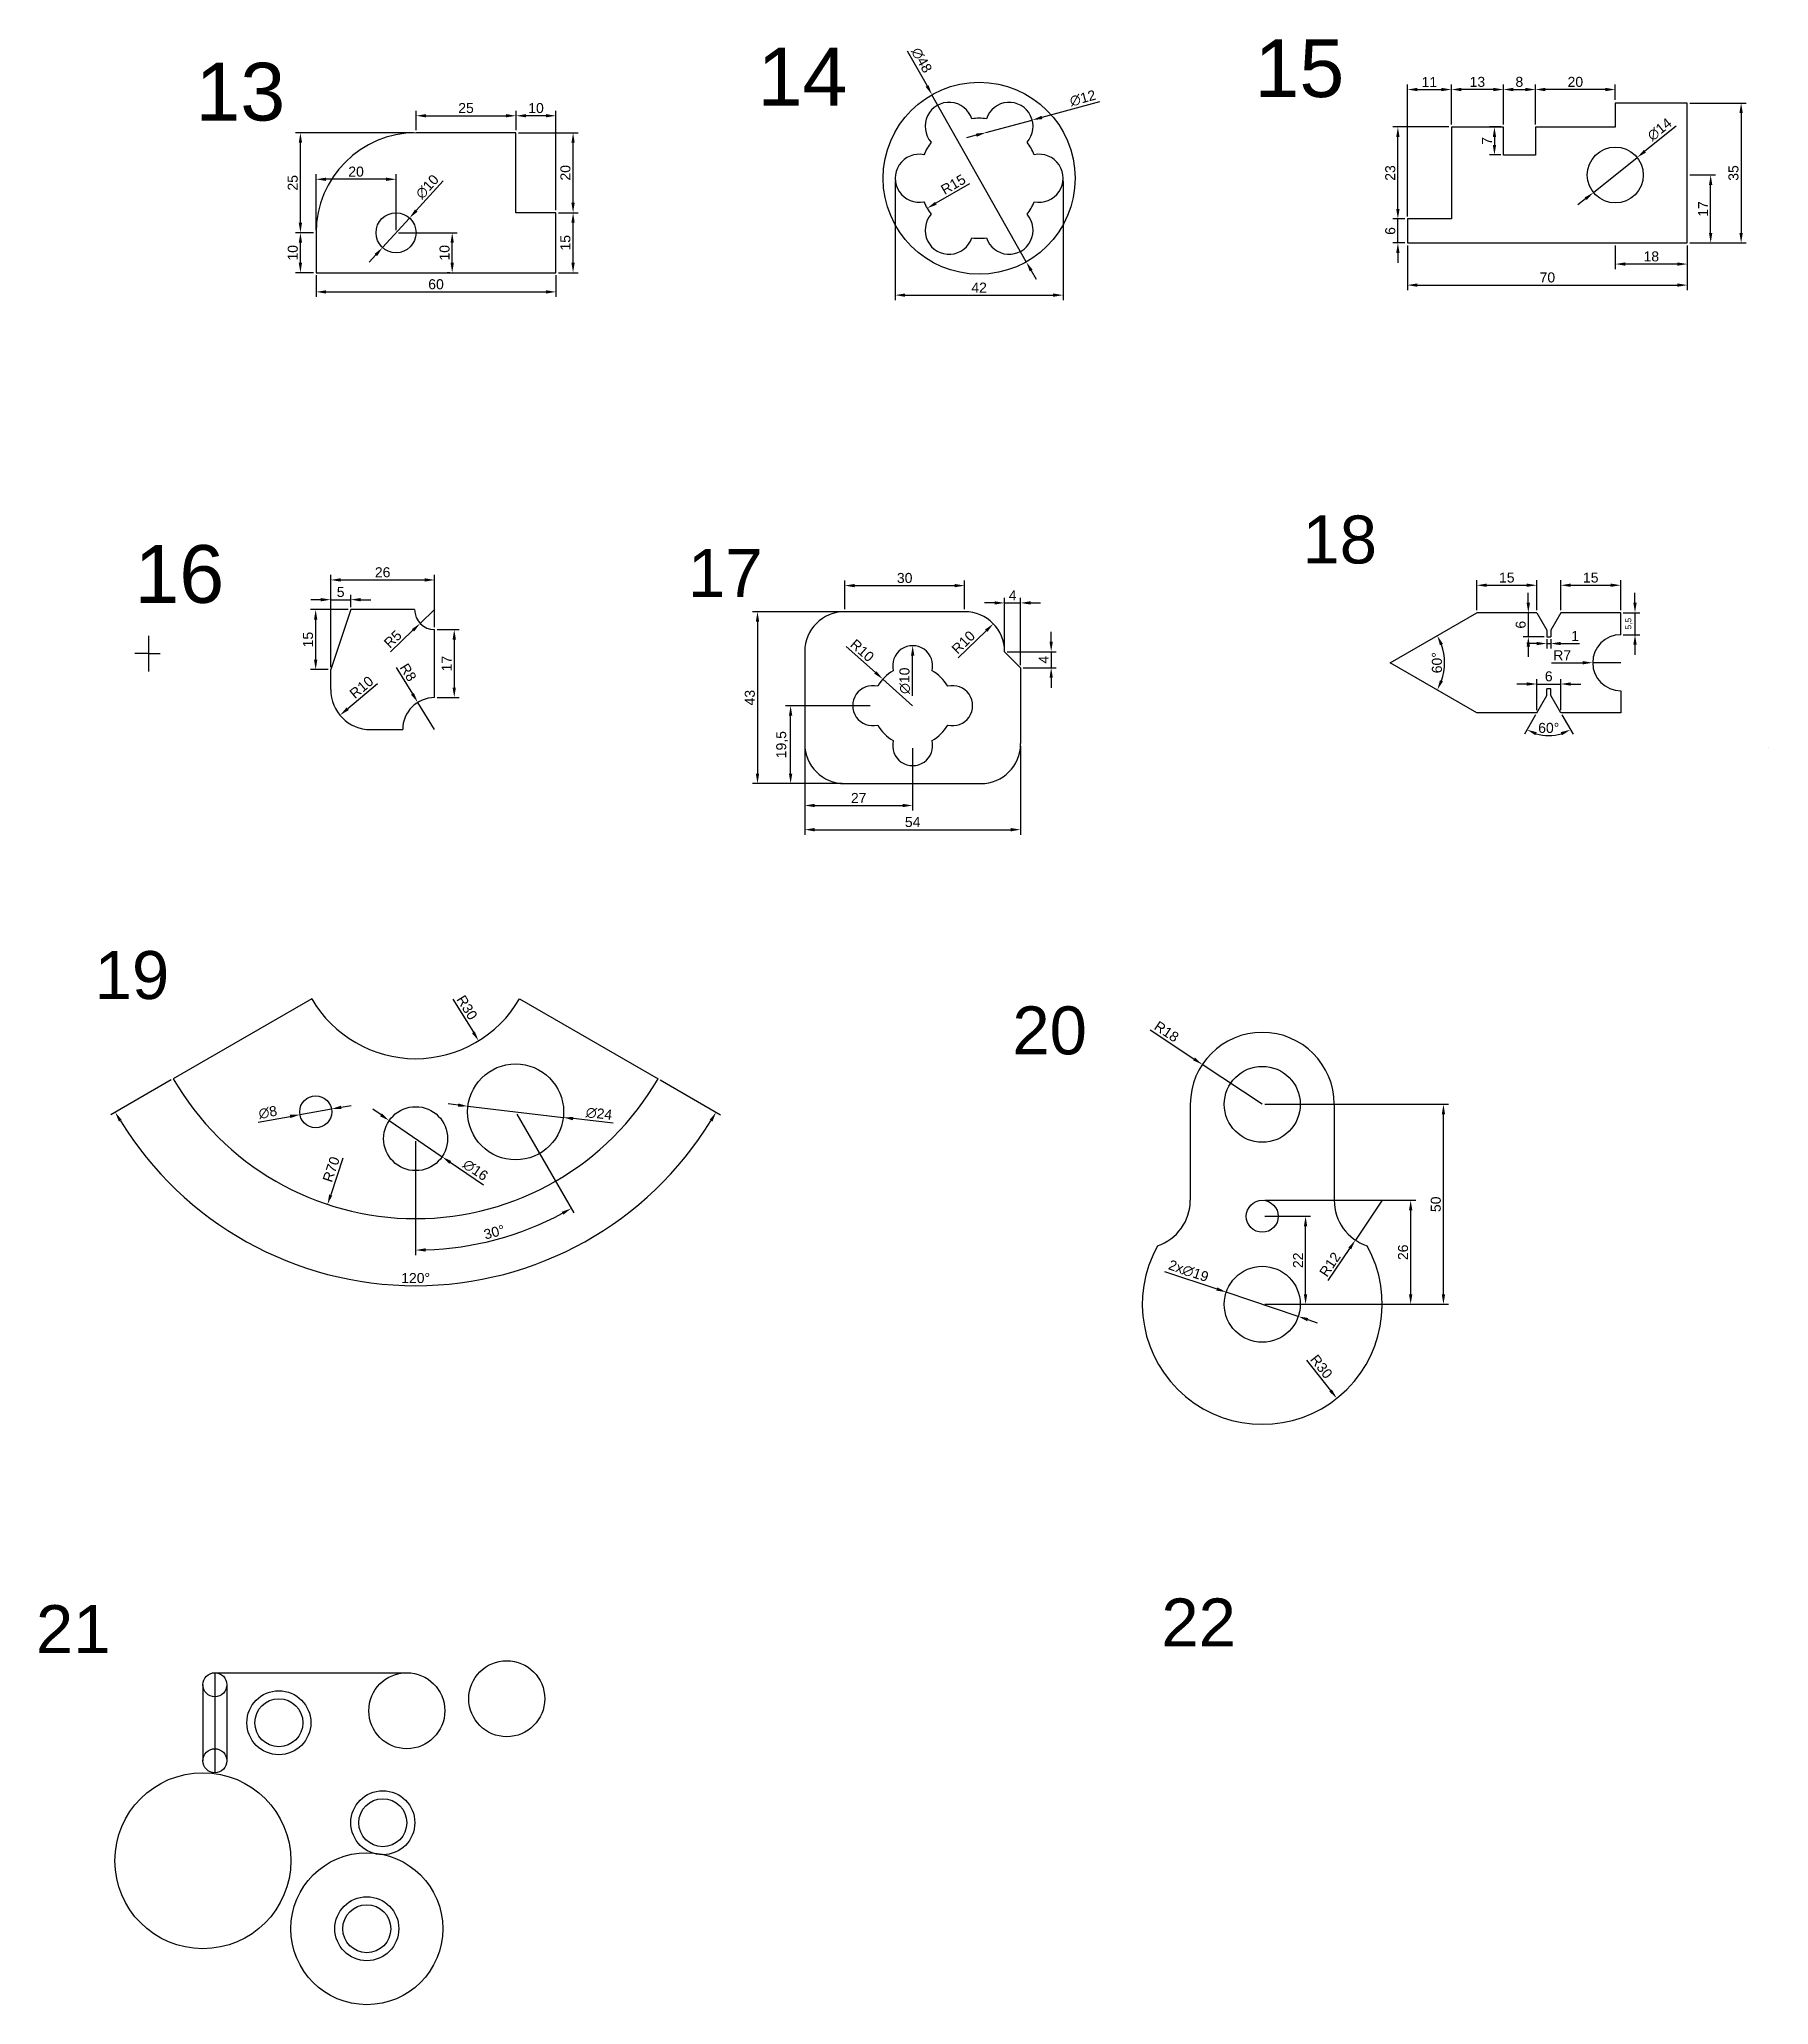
# Model space of a CAD drawing. Header units: millimetres. Extents: x 17 to 519, y -281 to 755.
# Drawn here: x 17.1 to 449.6, y -280.6 to 210.8 of the extents above; entities that cross this region are included whole.
import ezdxf

# ---------------------------------------------------------------- set-up
doc = ezdxf.new("R2010")
doc.units = ezdxf.units.MM
doc.layers.add('Contorno', color=255, linetype='Continuous', lineweight=30)
doc.layers.add('Cotas', color=5, linetype='Continuous', lineweight=9)
doc.styles.get("Standard").update_dxf_attribs({"font": 'arial.ttf'})
doc.dimstyles.new('ISO-25', dxfattribs={"dimtxt": 2.5, "dimasz": 2.5, "dimexe": 1.25, "dimexo": 0.625, "dimtad": 1, "dimtxsty": 'Standard', "dimcen": 2.5, "dimadec": 0, "dimazin": 0, "dimtfac": 1, "dimtmove": 0, "dimatfit": 3, "dimfxl": 1, "dimarcsym": 0})

msp = doc.modelspace()

# ---------------------------------------------------------------- texts
for s, p in [('14', (196.703, 194.237)), ('15', (320.978, 196.353)), ('13', (56.116, 190.481)), ('16', (40.857, 69.886))]:
    msp.add_text(s, height=14.443).set_placement(p)
at = {"layer": 'Cotas', "char_height": 12, "attachment_point": 1}
for s, width, insert in [('{\\C0;18\\P^I}', 43.2234, (332.961, 91.731)), ('{\\C0;19}', 37.43058, (30.911, -17.179)), ('{\\C0;20}', 43.66901, (260.418, -31.009)), ('{\\C0;21}', 39.21298, (16.214, -180.727)), ('{\\C0;22}', 41.8866, (297.672, -179.049))]:
    msp.add_mtext_dynamic_manual_height_columns(s, width=width, gutter_width=28.37, heights=[0], dxfattribs=dict(at, insert=insert))
at = {"layer": 'Cotas'}
note = msp.add_mtext_dynamic_manual_height_columns('{\\H2.1149x;\\C0;\\P}', width=5.67394, gutter_width=0, heights=[3.632, 0], dxfattribs=dict(at, insert=(173.62, 83.342), char_height=5.67394, attachment_point=1))
for column, words in zip(note.columns.linked_columns, ['{\\H2.1149x;\\C0;17}']):
    column.text = words

# ---------------------------------------------------------------- blocks, each defined once
blk = doc.blocks.new('*D167')
at = {"layer": 'Cotas', "color": 0, "lineweight": -2, "transparency": 16777216}
for p, q in [((94.31, 68.2), (84.92, 68.2)), ((86.17, 65.7), (86.17, 55.7)), ((89.31, 53.2), (84.92, 53.2))]:
    blk.add_line(p, q, dxfattribs=at)
at = {"layer": 'Cotas', "color": 0, "transparency": 16777216}
for points in [[(85.76, 65.7), (86.59, 65.7), (86.17, 68.2)], [(85.76, 55.7), (86.59, 55.7), (86.17, 53.2)]]:
    blk.add_solid(points, dxfattribs=at)
at = {"layer": 'Defpoints', "color": 0, "transparency": 16777216}
for p in [(94.93, 68.2), (86.17, 53.2), (89.93, 53.2)]:
    blk.add_point(p, dxfattribs=at)
at = {"layer": 'Cotas', "color": 0, "transparency": 16777216, "insert": (84.27, 60.7), "char_height": 2.5, "attachment_point": 5, "rotation": 90}
blk.add_mtext('15', dxfattribs=at)
blk = doc.blocks.new('*D168')
at = {"layer": 'Cotas', "color": 0, "lineweight": -2, "transparency": 16777216}
for p, q in [((89.93, 53.83), (89.93, 76.87)), ((92.43, 75.62), (113.43, 75.62)), ((115.93, 63.83), (115.93, 76.87))]:
    blk.add_line(p, q, dxfattribs=at)
at = {"layer": 'Cotas', "color": 0, "transparency": 16777216}
for points in [[(92.43, 76.03), (92.43, 75.2), (89.93, 75.62)], [(113.43, 76.03), (113.43, 75.2), (115.93, 75.62)]]:
    blk.add_solid(points, dxfattribs=at)
at = {"layer": 'Defpoints', "color": 0, "transparency": 16777216}
for p in [(115.93, 75.62), (115.93, 63.2), (89.93, 53.2)]:
    blk.add_point(p, dxfattribs=at)
at = {"layer": 'Cotas', "color": 0, "transparency": 16777216, "insert": (102.93, 77.52), "char_height": 2.5, "attachment_point": 5}
blk.add_mtext('26', dxfattribs=at)
blk = doc.blocks.new('*D169')
at = {"layer": 'Cotas', "color": 0, "lineweight": -2, "transparency": 16777216}
for p, q in [((116.56, 63.2), (122.08, 63.2)), ((120.83, 60.7), (120.83, 48.7)), ((116.56, 46.2), (122.08, 46.2))]:
    blk.add_line(p, q, dxfattribs=at)
at = {"layer": 'Cotas', "color": 0, "transparency": 16777216}
for points in [[(120.42, 60.7), (121.25, 60.7), (120.83, 63.2)], [(120.42, 48.7), (121.25, 48.7), (120.83, 46.2)]]:
    blk.add_solid(points, dxfattribs=at)
at = {"layer": 'Defpoints', "color": 0, "transparency": 16777216}
for p in [(115.93, 63.2), (115.93, 46.2), (120.83, 46.2)]:
    blk.add_point(p, dxfattribs=at)
at = {"layer": 'Cotas', "color": 0, "transparency": 16777216, "insert": (118.95, 54.7), "char_height": 2.5, "attachment_point": 5, "rotation": 90}
blk.add_mtext('17', dxfattribs=at)
blk = doc.blocks.new('*D170')
at = {"layer": 'Cotas', "color": 0, "lineweight": -2, "transparency": 16777216}
for p, q in [((87.43, 70.68), (84.93, 70.68)), ((89.93, 53.83), (89.93, 71.93)), ((89.93, 70.68), (94.93, 70.68)), ((94.93, 68.83), (94.93, 71.93)), ((97.43, 70.68), (99.93, 70.68))]:
    blk.add_line(p, q, dxfattribs=at)
at = {"layer": 'Cotas', "color": 0, "transparency": 16777216}
for points in [[(87.43, 71.1), (87.43, 70.26), (89.93, 70.68)], [(97.43, 71.1), (97.43, 70.26), (94.93, 70.68)]]:
    blk.add_solid(points, dxfattribs=at)
at = {"layer": 'Defpoints', "color": 0, "transparency": 16777216}
for p in [(94.93, 70.68), (94.93, 68.2), (89.93, 53.2)]:
    blk.add_point(p, dxfattribs=at)
at = {"layer": 'Cotas', "color": 0, "transparency": 16777216, "insert": (92.43, 72.58), "char_height": 2.5, "attachment_point": 5}
blk.add_mtext('5', dxfattribs=at)
blk = doc.blocks.new('*D171')
at = {"layer": 'Cotas', "color": 0, "lineweight": -2, "transparency": 16777216}
for p, q in [((115.93, 68.2), (112.32, 64.75)), ((104.87, 57.63), (110.51, 63.02))]:
    blk.add_line(p, q, dxfattribs=at)
at = {"layer": 'Cotas', "color": 0, "transparency": 16777216}
blk.add_solid([(110.22, 63.32), (110.8, 62.72), (112.32, 64.75)], dxfattribs=at)
at = {"layer": 'Defpoints', "color": 0, "transparency": 16777216}
for p in [(112.32, 64.75), (115.93, 68.2)]:
    blk.add_point(p, dxfattribs=at)
at = {"layer": 'Cotas', "color": 0, "transparency": 16777216, "insert": (105.48, 60.83), "char_height": 2.5, "attachment_point": 5, "rotation": 43.7174}
blk.add_mtext('R5', dxfattribs=at)
blk = doc.blocks.new('*D172')
at = {"layer": 'Cotas', "color": 0, "lineweight": -2, "transparency": 16777216}
for p, q in [((106.29, 53.74), (110.4, 47.13)), ((115.93, 38.2), (111.72, 45))]:
    blk.add_line(p, q, dxfattribs=at)
at = {"layer": 'Cotas', "color": 0, "transparency": 16777216}
blk.add_solid([(110.75, 47.35), (110.04, 46.91), (111.72, 45)], dxfattribs=at)
at = {"layer": 'Defpoints', "color": 0, "transparency": 16777216}
for p in [(111.72, 45), (115.93, 38.2)]:
    blk.add_point(p, dxfattribs=at)
at = {"layer": 'Cotas', "color": 0, "transparency": 16777216, "insert": (109.3, 52.5), "char_height": 2.5, "attachment_point": 5, "rotation": 301.8192}
blk.add_mtext('R8', dxfattribs=at)
blk = doc.blocks.new('*D173')
at = {"layer": 'Cotas', "color": 0, "lineweight": -2, "transparency": 16777216}
blk.add_line((101.63, 49.63), (94.18, 43.39), dxfattribs=at)
at = {"layer": 'Cotas', "color": 0, "transparency": 16777216}
blk.add_solid([(93.91, 43.71), (94.45, 43.07), (92.26, 41.79)], dxfattribs=at)
at = {"layer": 'Defpoints', "color": 0, "transparency": 16777216}
for p in [(99.93, 48.2), (92.26, 41.79)]:
    blk.add_point(p, dxfattribs=at)
at = {"layer": 'Cotas', "color": 0, "transparency": 16777216, "insert": (97.64, 48.77), "char_height": 2.5, "attachment_point": 5, "rotation": 39.9274}
blk.add_mtext('R10', dxfattribs=at)
blk = doc.blocks.new('*D175')
at = {"layer": 'Cotas', "color": 0, "lineweight": -2, "transparency": 16777216}
for p, q in [((217.86, 67.68), (195.42, 67.68)), ((196.67, 65.18), (196.67, 27.18)), ((217.86, 24.68), (195.42, 24.68))]:
    blk.add_line(p, q, dxfattribs=at)
at = {"layer": 'Cotas', "color": 0, "transparency": 16777216}
for points in [[(196.26, 65.18), (197.09, 65.18), (196.67, 67.68)], [(196.26, 27.18), (197.09, 27.18), (196.67, 24.68)]]:
    blk.add_solid(points, dxfattribs=at)
at = {"layer": 'Defpoints', "color": 0, "transparency": 16777216}
for p in [(218.48, 67.68), (196.67, 24.68), (218.48, 24.68)]:
    blk.add_point(p, dxfattribs=at)
at = {"layer": 'Cotas', "color": 0, "transparency": 16777216, "insert": (194.77, 46.18), "char_height": 2.5, "attachment_point": 5, "rotation": 90}
blk.add_mtext('43', dxfattribs=at)
blk = doc.blocks.new('*D177')
at = {"layer": 'Cotas', "color": 0, "lineweight": -2, "transparency": 16777216}
for p, q in [((224.86, 44.18), (203.7, 44.18)), ((204.95, 27.18), (204.95, 41.68)), ((217.86, 24.68), (203.7, 24.68))]:
    blk.add_line(p, q, dxfattribs=at)
at = {"layer": 'Cotas', "color": 0, "transparency": 16777216}
for points in [[(204.54, 41.68), (205.37, 41.68), (204.95, 44.18)], [(204.54, 27.18), (205.37, 27.18), (204.95, 24.68)]]:
    blk.add_solid(points, dxfattribs=at)
at = {"layer": 'Defpoints', "color": 0, "transparency": 16777216}
for p in [(204.95, 44.18), (225.48, 44.18), (218.48, 24.68)]:
    blk.add_point(p, dxfattribs=at)
at = {"layer": 'Cotas', "color": 0, "transparency": 16777216, "insert": (202.83, 34.43), "char_height": 2.5, "attachment_point": 5, "rotation": 90}
blk.add_mtext('19,5', dxfattribs=at)
blk = doc.blocks.new('*D178')
at = {"layer": 'Cotas', "color": 0, "lineweight": -2, "transparency": 16777216}
for p, q in [((218.48, 68.31), (218.48, 75.45)), ((220.98, 74.2), (245.98, 74.2)), ((248.48, 68.31), (248.48, 75.45))]:
    blk.add_line(p, q, dxfattribs=at)
at = {"layer": 'Cotas', "color": 0, "transparency": 16777216}
for points in [[(220.98, 74.61), (220.98, 73.78), (218.48, 74.2)], [(245.98, 74.61), (245.98, 73.78), (248.48, 74.2)]]:
    blk.add_solid(points, dxfattribs=at)
at = {"layer": 'Defpoints', "color": 0, "transparency": 16777216}
for p in [(248.48, 74.2), (218.48, 67.68), (248.48, 67.68)]:
    blk.add_point(p, dxfattribs=at)
at = {"layer": 'Cotas', "color": 0, "transparency": 16777216, "insert": (233.48, 76.1), "char_height": 2.5, "attachment_point": 5}
blk.add_mtext('30', dxfattribs=at)
blk = doc.blocks.new('*D179')
at = {"layer": 'Cotas', "color": 0, "lineweight": -2, "transparency": 16777216}
for p, q in [((255.98, 69.87), (253.48, 69.87)), ((258.48, 58.31), (258.48, 71.12)), ((258.48, 69.87), (262.48, 69.87)), ((262.48, 54.31), (262.48, 71.12)), ((264.98, 69.87), (267.48, 69.87))]:
    blk.add_line(p, q, dxfattribs=at)
at = {"layer": 'Cotas', "color": 0, "transparency": 16777216}
for points in [[(255.98, 70.29), (255.98, 69.46), (258.48, 69.87)], [(264.98, 70.29), (264.98, 69.46), (262.48, 69.87)]]:
    blk.add_solid(points, dxfattribs=at)
at = {"layer": 'Defpoints', "color": 0, "transparency": 16777216}
for p in [(262.48, 69.87), (258.48, 57.68), (262.48, 53.68)]:
    blk.add_point(p, dxfattribs=at)
at = {"layer": 'Cotas', "color": 0, "transparency": 16777216, "insert": (260.48, 71.75), "char_height": 2.5, "attachment_point": 5}
blk.add_mtext('4', dxfattribs=at)
blk = doc.blocks.new('*D180')
at = {"layer": 'Cotas', "color": 0, "lineweight": -2, "transparency": 16777216}
for p, q in [((270.12, 60.18), (270.12, 62.68)), ((259.11, 57.68), (271.37, 57.68)), ((270.12, 57.68), (270.12, 53.68)), ((263.11, 53.68), (271.37, 53.68)), ((270.12, 51.18), (270.12, 48.68))]:
    blk.add_line(p, q, dxfattribs=at)
at = {"layer": 'Cotas', "color": 0, "transparency": 16777216}
for points in [[(269.71, 60.18), (270.54, 60.18), (270.12, 57.68)], [(269.71, 51.18), (270.54, 51.18), (270.12, 53.68)]]:
    blk.add_solid(points, dxfattribs=at)
at = {"layer": 'Defpoints', "color": 0, "transparency": 16777216}
for p in [(258.48, 57.68), (262.48, 53.68), (270.12, 53.68)]:
    blk.add_point(p, dxfattribs=at)
at = {"layer": 'Cotas', "color": 0, "transparency": 16777216, "insert": (268.25, 55.68), "char_height": 2.5, "attachment_point": 5, "rotation": 90}
blk.add_mtext('4', dxfattribs=at)
blk = doc.blocks.new('*D181')
at = {"layer": 'Cotas', "color": 0, "lineweight": -2, "transparency": 16777216}
for p, q in [((208.48, 34.06), (208.48, 11.92)), ((262.48, 34.06), (262.48, 11.92)), ((210.98, 13.17), (259.98, 13.17))]:
    blk.add_line(p, q, dxfattribs=at)
at = {"layer": 'Cotas', "color": 0, "transparency": 16777216}
for points in [[(210.98, 13.59), (210.98, 12.75), (208.48, 13.17)], [(259.98, 13.59), (259.98, 12.75), (262.48, 13.17)]]:
    blk.add_solid(points, dxfattribs=at)
at = {"layer": 'Defpoints', "color": 0, "transparency": 16777216}
for p in [(208.48, 34.68), (262.48, 34.68), (262.48, 13.17)]:
    blk.add_point(p, dxfattribs=at)
at = {"layer": 'Cotas', "color": 0, "transparency": 16777216, "insert": (235.48, 15.07), "char_height": 2.5, "attachment_point": 5}
blk.add_mtext('54', dxfattribs=at)
blk = doc.blocks.new('*D182')
at = {"layer": 'Cotas', "color": 0, "lineweight": -2, "transparency": 16777216}
for p, q in [((208.48, 34.06), (208.48, 17.97)), ((235.48, 33.56), (235.48, 17.97)), ((210.98, 19.22), (232.98, 19.22))]:
    blk.add_line(p, q, dxfattribs=at)
at = {"layer": 'Cotas', "color": 0, "transparency": 16777216}
for points in [[(210.98, 19.64), (210.98, 18.81), (208.48, 19.22)], [(232.98, 19.64), (232.98, 18.81), (235.48, 19.22)]]:
    blk.add_solid(points, dxfattribs=at)
at = {"layer": 'Defpoints', "color": 0, "transparency": 16777216}
for p in [(208.48, 34.68), (235.48, 34.18), (235.48, 19.22)]:
    blk.add_point(p, dxfattribs=at)
at = {"layer": 'Cotas', "color": 0, "transparency": 16777216, "insert": (221.98, 21.1), "char_height": 2.5, "attachment_point": 5}
blk.add_mtext('27', dxfattribs=at)
blk = doc.blocks.new('*D183')
at = {"layer": 'Cotas', "color": 0, "lineweight": -2, "transparency": 16777216}
blk.add_line((246.9, 56.14), (253.86, 62.91), dxfattribs=at)
at = {"layer": 'Cotas', "color": 0, "transparency": 16777216}
blk.add_solid([(253.57, 63.2), (254.16, 62.61), (255.66, 64.65)], dxfattribs=at)
at = {"layer": 'Defpoints', "color": 0, "transparency": 16777216}
for p in [(255.66, 64.65), (248.48, 57.68)]:
    blk.add_point(p, dxfattribs=at)
at = {"layer": 'Cotas', "color": 0, "transparency": 16777216, "insert": (248.16, 60.01), "char_height": 2.5, "attachment_point": 5, "rotation": 44.1655}
blk.add_mtext('R10', dxfattribs=at)
blk = doc.blocks.new('*D184')
at = {"layer": 'Cotas', "color": 0, "lineweight": -2, "transparency": 16777216}
for p, q in [((218.89, 58.95), (226.15, 52.49)), ((235.48, 44.18), (228.01, 50.83))]:
    blk.add_line(p, q, dxfattribs=at)
at = {"layer": 'Cotas', "color": 0, "transparency": 16777216}
blk.add_solid([(226.42, 52.8), (225.87, 52.18), (228.01, 50.83)], dxfattribs=at)
at = {"layer": 'Defpoints', "color": 0, "transparency": 16777216}
for p in [(228.01, 50.83), (235.48, 44.18)]:
    blk.add_point(p, dxfattribs=at)
at = {"layer": 'Cotas', "color": 0, "transparency": 16777216, "insert": (222.85, 57.97), "char_height": 2.5, "attachment_point": 5, "rotation": 318.3349}
blk.add_mtext('R10', dxfattribs=at)
blk = doc.blocks.new('*D185')
at = {"layer": 'Cotas', "color": 0, "lineweight": -2, "transparency": 16777216}
blk.add_line((235.48, 46.64), (235.48, 56.68), dxfattribs=at)
at = {"layer": 'Cotas', "color": 0, "transparency": 16777216}
blk.add_solid([(235.07, 56.68), (235.9, 56.68), (235.48, 59.18)], dxfattribs=at)
at = {"layer": 'Defpoints', "color": 0, "transparency": 16777216}
for p in [(235.48, 59.18), (235.48, 49.18)]:
    blk.add_point(p, dxfattribs=at)
at = {"layer": 'Cotas', "color": 0, "transparency": 16777216, "insert": (233.51, 50.41), "char_height": 2.5, "attachment_point": 5, "rotation": 90}
blk.add_mtext('∅10', dxfattribs=at)
blk = doc.blocks.new('*D187')
at = {"layer": 'Cotas', "color": 0, "lineweight": -2, "transparency": 16777216}
blk.add_arc((354.91, 54.92), 13.6, 340.5505, 19.4495, dxfattribs=at)
at = {"layer": 'Cotas', "color": 0, "transparency": 16777216}
for points in [[(367.35, 59.27), (368.1, 59.62), (366.68, 61.72)], [(368.1, 50.22), (367.35, 50.56), (366.68, 48.12)]]:
    blk.add_solid(points, dxfattribs=at)
at = {"layer": 'Defpoints', "color": 0, "transparency": 16777216}
for p in [(376.56, 67.42), (354.91, 54.92), (354.91, 54.92), (368.3, 52.56), (376.56, 42.42)]:
    blk.add_point(p, dxfattribs=at)
at = {"layer": 'Cotas', "color": 0, "transparency": 16777216, "insert": (366.6, 54.92), "char_height": 2.5, "attachment_point": 5, "rotation": 90}
blk.add_mtext('60°', dxfattribs=at)
blk = doc.blocks.new('*D188')
at = {"layer": 'Cotas', "color": 0, "lineweight": -2, "transparency": 16777216}
for p, q in [((391.24, 41.88), (388.48, 37.09)), ((397.87, 41.88), (400.63, 37.09))]:
    blk.add_line(p, q, dxfattribs=at)
blk.add_arc((394.56, 47.61), 10.91, 253.1638, 286.8362, dxfattribs=at)
at = {"layer": 'Cotas', "color": 0, "transparency": 16777216}
for points in [[(391.23, 36.79), (391.56, 37.56), (389.1, 38.17)], [(397.55, 37.56), (397.88, 36.79), (400.01, 38.17)]]:
    blk.add_solid(points, dxfattribs=at)
at = {"layer": 'Defpoints', "color": 0, "transparency": 16777216}
for p in [(394.06, 46.75), (395.06, 46.75), (391.56, 42.42), (397.56, 42.42), (392.66, 36.87)]:
    blk.add_point(p, dxfattribs=at)
at = {"layer": 'Cotas', "color": 0, "transparency": 16777216, "insert": (394.56, 38.61), "char_height": 2.5, "attachment_point": 5}
blk.add_mtext('60°', dxfattribs=at)
blk = doc.blocks.new('*D189')
at = {"layer": 'Cotas', "color": 0, "lineweight": -2, "transparency": 16777216}
for p, q in [((389.06, 49.59), (386.56, 49.59)), ((391.56, 43.04), (391.56, 50.84)), ((391.56, 49.59), (397.56, 49.59)), ((397.56, 43.04), (397.56, 50.84)), ((400.06, 49.59), (402.56, 49.59))]:
    blk.add_line(p, q, dxfattribs=at)
at = {"layer": 'Cotas', "color": 0, "transparency": 16777216}
for points in [[(389.06, 50.01), (389.06, 49.18), (391.56, 49.59)], [(400.06, 50.01), (400.06, 49.18), (397.56, 49.59)]]:
    blk.add_solid(points, dxfattribs=at)
at = {"layer": 'Defpoints', "color": 0, "transparency": 16777216}
for p in [(397.56, 49.59), (391.56, 42.42), (397.56, 42.42)]:
    blk.add_point(p, dxfattribs=at)
at = {"layer": 'Cotas', "color": 0, "transparency": 16777216, "insert": (394.56, 51.5), "char_height": 2.5, "attachment_point": 5}
blk.add_mtext('6', dxfattribs=at)
blk = doc.blocks.new('*D190')
at = {"layer": 'Cotas', "color": 0, "lineweight": -2, "transparency": 16777216}
for p, q in [((391.56, 59.71), (389.06, 59.71)), ((394.06, 60.79), (394.06, 58.46)), ((394.06, 59.71), (395.06, 59.71)), ((395.06, 60.79), (395.06, 58.46)), ((397.56, 59.71), (402.23, 59.71))]:
    blk.add_line(p, q, dxfattribs=at)
at = {"layer": 'Cotas', "color": 0, "transparency": 16777216}
for points in [[(391.56, 60.13), (391.56, 59.3), (394.06, 59.71)], [(397.56, 60.13), (397.56, 59.3), (395.06, 59.71)]]:
    blk.add_solid(points, dxfattribs=at)
at = {"layer": 'Defpoints', "color": 0, "transparency": 16777216}
for p in [(394.06, 61.42), (395.06, 61.42), (395.06, 59.71)]:
    blk.add_point(p, dxfattribs=at)
at = {"layer": 'Cotas', "color": 0, "transparency": 16777216, "insert": (401.14, 61.59), "char_height": 2.5, "attachment_point": 5}
blk.add_mtext('1', dxfattribs=at)
blk = doc.blocks.new('*D191')
at = {"layer": 'Cotas', "color": 0, "lineweight": -2, "transparency": 16777216}
for p, q in [((389.45, 69.92), (389.45, 72.42)), ((388.82, 67.42), (388.2, 67.42)), ((389.45, 67.42), (389.45, 61.42)), ((393.43, 61.42), (388.2, 61.42)), ((389.45, 58.92), (389.45, 56.42))]:
    blk.add_line(p, q, dxfattribs=at)
at = {"layer": 'Cotas', "color": 0, "transparency": 16777216}
for points in [[(389.03, 69.92), (389.87, 69.92), (389.45, 67.42)], [(389.03, 58.92), (389.87, 58.92), (389.45, 61.42)]]:
    blk.add_solid(points, dxfattribs=at)
at = {"layer": 'Defpoints', "color": 0, "transparency": 16777216}
for p in [(389.45, 67.42), (389.45, 61.42), (394.06, 61.42)]:
    blk.add_point(p, dxfattribs=at)
at = {"layer": 'Cotas', "color": 0, "transparency": 16777216, "insert": (387.55, 64.42), "char_height": 2.5, "attachment_point": 5, "rotation": 90}
blk.add_mtext('6', dxfattribs=at)
blk = doc.blocks.new('*D192')
at = {"layer": 'Cotas', "color": 0, "lineweight": -2, "transparency": 16777216}
for p, q in [((376.56, 68.04), (376.56, 75.54)), ((379.06, 74.29), (389.06, 74.29)), ((391.56, 68.04), (391.56, 75.54))]:
    blk.add_line(p, q, dxfattribs=at)
at = {"layer": 'Cotas', "color": 0, "transparency": 16777216}
for points in [[(379.06, 74.71), (379.06, 73.88), (376.56, 74.29)], [(389.06, 74.71), (389.06, 73.88), (391.56, 74.29)]]:
    blk.add_solid(points, dxfattribs=at)
at = {"layer": 'Defpoints', "color": 0, "transparency": 16777216}
for p in [(391.56, 74.29), (376.56, 67.42), (391.56, 67.42)]:
    blk.add_point(p, dxfattribs=at)
at = {"layer": 'Cotas', "color": 0, "transparency": 16777216, "insert": (384.06, 76.2), "char_height": 2.5, "attachment_point": 5}
blk.add_mtext('15', dxfattribs=at)
blk = doc.blocks.new('*D193')
at = {"layer": 'Cotas', "color": 0, "lineweight": -2, "transparency": 16777216}
for p, q in [((397.56, 68.04), (397.56, 75.54)), ((400.06, 74.29), (410.06, 74.29)), ((412.56, 68.04), (412.56, 75.54))]:
    blk.add_line(p, q, dxfattribs=at)
at = {"layer": 'Cotas', "color": 0, "transparency": 16777216}
for points in [[(400.06, 74.71), (400.06, 73.88), (397.56, 74.29)], [(410.06, 74.71), (410.06, 73.88), (412.56, 74.29)]]:
    blk.add_solid(points, dxfattribs=at)
at = {"layer": 'Defpoints', "color": 0, "transparency": 16777216}
for p in [(412.56, 74.29), (397.56, 67.42), (412.56, 67.42)]:
    blk.add_point(p, dxfattribs=at)
at = {"layer": 'Cotas', "color": 0, "transparency": 16777216, "insert": (405.06, 76.2), "char_height": 2.5, "attachment_point": 5}
blk.add_mtext('15', dxfattribs=at)
blk = doc.blocks.new('*D194')
at = {"layer": 'Cotas', "color": 0, "lineweight": -2, "transparency": 16777216}
for p, q in [((416.13, 69.92), (416.13, 72.42)), ((413.18, 67.42), (417.38, 67.42)), ((416.13, 67.42), (416.13, 61.92)), ((413.18, 61.92), (417.38, 61.92)), ((416.13, 59.42), (416.13, 56.92))]:
    blk.add_line(p, q, dxfattribs=at)
at = {"layer": 'Cotas', "color": 0, "transparency": 16777216}
for points in [[(415.71, 69.92), (416.55, 69.92), (416.13, 67.42)], [(415.71, 59.42), (416.55, 59.42), (416.13, 61.92)]]:
    blk.add_solid(points, dxfattribs=at)
at = {"layer": 'Defpoints', "color": 0, "transparency": 16777216}
for p in [(412.56, 67.42), (412.56, 61.92), (416.13, 61.92)]:
    blk.add_point(p, dxfattribs=at)
at = {"layer": 'Cotas', "color": 0, "transparency": 16777216, "insert": (414.61, 64.67), "char_height": 2.5, "attachment_point": 5, "rotation": 90}
blk.add_mtext('{\\H0.6x;5,5}', dxfattribs=at)
blk = doc.blocks.new('*D195')
at = {"layer": 'Cotas', "color": 0, "lineweight": -2, "transparency": 16777216}
for p, q in [((395.28, 54.92), (403.06, 54.92)), ((412.56, 54.92), (405.56, 54.92))]:
    blk.add_line(p, q, dxfattribs=at)
at = {"layer": 'Cotas', "color": 0, "transparency": 16777216}
blk.add_solid([(403.06, 55.33), (403.06, 54.5), (405.56, 54.92)], dxfattribs=at)
at = {"layer": 'Defpoints', "color": 0, "transparency": 16777216}
for p in [(405.56, 54.92), (412.56, 54.92)]:
    blk.add_point(p, dxfattribs=at)
at = {"layer": 'Cotas', "color": 0, "transparency": 16777216, "insert": (397.92, 56.79), "char_height": 2.5, "attachment_point": 5}
blk.add_mtext('R7', dxfattribs=at)
blk = doc.blocks.new('*D198')
at = {"layer": 'Cotas', "color": 0, "lineweight": -2, "transparency": 16777216}
blk.add_line((93, -68.94), (89.94, -78.16), dxfattribs=at)
at = {"layer": 'Cotas', "color": 0, "transparency": 16777216}
blk.add_solid([(89.54, -78.03), (90.33, -78.29), (89.15, -80.53)], dxfattribs=at)
at = {"layer": 'Defpoints', "color": 0, "transparency": 16777216}
for p in [(111.18, -14.09), (89.15, -80.53)]:
    blk.add_point(p, dxfattribs=at)
at = {"layer": 'Cotas', "color": 0, "transparency": 16777216, "insert": (90.06, -71.76), "char_height": 2.5, "attachment_point": 5, "rotation": 71.6574}
blk.add_mtext('R70', dxfattribs=at)
blk = doc.blocks.new('*D200')
at = {"layer": 'Cotas', "color": 0, "lineweight": -2, "transparency": 16777216}
blk.add_line((120.52, -29.22), (125.61, -37.49), dxfattribs=at)
at = {"layer": 'Cotas', "color": 0, "transparency": 16777216}
blk.add_solid([(125.97, -37.28), (125.26, -37.71), (126.93, -39.62)], dxfattribs=at)
at = {"layer": 'Defpoints', "color": 0, "transparency": 16777216}
for p in [(111.18, -14.09), (126.93, -39.62)]:
    blk.add_point(p, dxfattribs=at)
at = {"layer": 'Cotas', "color": 0, "transparency": 16777216, "insert": (124.03, -31.3), "char_height": 2.5, "attachment_point": 5, "rotation": 301.6587}
blk.add_mtext('R30', dxfattribs=at)
blk = doc.blocks.new('*D201')
at = {"layer": 'Cotas', "color": 0, "lineweight": -2, "transparency": 16777216}
for p, q in [((71.8, -59.96), (79.78, -58.53)), ((90.12, -56.68), (82.24, -58.09)), ((92.58, -56.24), (95.04, -55.8))]:
    blk.add_line(p, q, dxfattribs=at)
at = {"layer": 'Cotas', "color": 0, "transparency": 16777216}
for points in [[(79.71, -58.12), (79.86, -58.94), (82.24, -58.09)], [(92.51, -55.83), (92.65, -56.65), (90.12, -56.68)]]:
    blk.add_solid(points, dxfattribs=at)
at = {"layer": 'Defpoints', "color": 0, "transparency": 16777216}
for p in [(82.24, -58.09), (90.12, -56.68)]:
    blk.add_point(p, dxfattribs=at)
at = {"layer": 'Cotas', "color": 0, "transparency": 16777216, "insert": (74.21, -57.53), "char_height": 2.5, "attachment_point": 5, "rotation": 10.1398}
blk.add_mtext('∅8', dxfattribs=at)
blk = doc.blocks.new('*D204')
at = {"layer": 'Cotas', "color": 0, "lineweight": -2, "transparency": 16777216}
for p, q in [((136.49, -57.93), (150.74, -82.6)), ((111.18, -64.71), (111.18, -93.2))]:
    blk.add_line(p, q, dxfattribs=at)
blk.add_arc((111.18, -14.09), 77.86, 271.8398, 298.1602, dxfattribs=at)
at = {"layer": 'Cotas', "color": 0, "transparency": 16777216}
for points in [[(147.72, -82.37), (148.13, -83.09), (150.11, -81.52)], [(113.69, -92.32), (113.67, -91.49), (111.18, -91.95)]]:
    blk.add_solid(points, dxfattribs=at)
at = {"layer": 'Defpoints', "color": 0, "transparency": 16777216}
for p in [(111.18, -14.09), (111.18, -14.09), (136.18, -57.39), (111.18, -64.09), (124.7, -90.76)]:
    blk.add_point(p, dxfattribs=at)
at = {"layer": 'Cotas', "color": 0, "transparency": 16777216, "insert": (130.84, -87.46), "char_height": 2.5, "attachment_point": 5, "rotation": 15}
blk.add_mtext('30°', dxfattribs=at)
blk = doc.blocks.new('*D205')
at = {"layer": 'Cotas', "color": 0, "lineweight": -2, "transparency": 16777216}
for p, q in [((50.02, -49.4), (34.96, -58.09)), ((172.34, -49.4), (187.4, -58.09))]:
    blk.add_line(p, q, dxfattribs=at)
blk.add_arc((111.18, -14.09), 86.76, 211.651, 328.349, dxfattribs=at)
at = {"layer": 'Cotas', "color": 0, "transparency": 16777216}
for points in [[(36.97, -59.83), (37.68, -59.4), (36.04, -57.47)], [(184.68, -59.4), (185.4, -59.83), (186.32, -57.47)]]:
    blk.add_solid(points, dxfattribs=at)
at = {"layer": 'Defpoints', "color": 0, "transparency": 16777216}
for p in [(85.2, -29.09), (137.16, -29.09), (50.56, -49.09), (171.8, -49.09), (81.51, -95.62)]:
    blk.add_point(p, dxfattribs=at)
at = {"layer": 'Cotas', "color": 0, "transparency": 16777216, "insert": (111.18, -98.95), "char_height": 2.5, "attachment_point": 5}
blk.add_mtext('120°', dxfattribs=at)
blk = doc.blocks.new('*D206')
at = {"layer": 'Cotas', "color": 0, "lineweight": -2, "transparency": 16777216}
for p, q in [((102.52, -58.16), (100.45, -56.74)), ((104.58, -59.57), (117.78, -68.61)), ((128.14, -75.69), (119.85, -70.02))]:
    blk.add_line(p, q, dxfattribs=at)
at = {"layer": 'Cotas', "color": 0, "transparency": 16777216}
for points in [[(102.75, -57.81), (102.28, -58.5), (104.58, -59.57)], [(120.08, -69.67), (119.61, -70.36), (117.78, -68.61)]]:
    blk.add_solid(points, dxfattribs=at)
at = {"layer": 'Defpoints', "color": 0, "transparency": 16777216}
for p in [(104.58, -59.57), (117.78, -68.61)]:
    blk.add_point(p, dxfattribs=at)
at = {"layer": 'Cotas', "color": 0, "transparency": 16777216, "insert": (126.14, -71.94), "char_height": 2.5, "attachment_point": 5, "rotation": 325.6052}
blk.add_mtext('∅16', dxfattribs=at)
blk = doc.blocks.new('*D207')
at = {"layer": 'Cotas', "color": 0, "lineweight": -2, "transparency": 16777216}
for p, q in [((121.78, -55.7), (119.3, -55.41)), ((124.26, -55.99), (148.1, -58.79)), ((160.55, -60.25), (150.58, -59.08))]:
    blk.add_line(p, q, dxfattribs=at)
at = {"layer": 'Cotas', "color": 0, "transparency": 16777216}
for points in [[(121.83, -55.28), (121.73, -56.11), (124.26, -55.99)], [(150.63, -58.66), (150.53, -59.49), (148.1, -58.79)]]:
    blk.add_solid(points, dxfattribs=at)
at = {"layer": 'Defpoints', "color": 0, "transparency": 16777216}
for p in [(124.26, -55.99), (148.1, -58.79)]:
    blk.add_point(p, dxfattribs=at)
at = {"layer": 'Cotas', "color": 0, "transparency": 16777216, "insert": (157.04, -57.85), "char_height": 2.5, "attachment_point": 5, "rotation": 353.3058}
blk.add_mtext('∅24', dxfattribs=at)
blk = doc.blocks.new('*D209')
at = {"layer": 'Cotas', "color": 0, "lineweight": -2, "transparency": 16777216}
for p, q in [((294.91, -36.91), (305.84, -44.16)), ((322.92, -55.5), (307.92, -45.54))]:
    blk.add_line(p, q, dxfattribs=at)
at = {"layer": 'Cotas', "color": 0, "transparency": 16777216}
blk.add_solid([(306.07, -43.81), (305.61, -44.51), (307.92, -45.54)], dxfattribs=at)
at = {"layer": 'Defpoints', "color": 0, "transparency": 16777216}
for p in [(307.92, -45.54), (322.92, -55.5)]:
    blk.add_point(p, dxfattribs=at)
at = {"layer": 'Cotas', "color": 0, "transparency": 16777216, "insert": (298.98, -37.32), "char_height": 2.5, "attachment_point": 5, "rotation": 326.4176}
blk.add_mtext('R18', dxfattribs=at)
blk = doc.blocks.new('*D210')
at = {"layer": 'Cotas', "color": 0, "lineweight": -2, "transparency": 16777216}
blk.add_line((333.96, -119.44), (340, -127.05), dxfattribs=at)
at = {"layer": 'Cotas', "color": 0, "transparency": 16777216}
blk.add_solid([(340.33, -126.79), (339.67, -127.31), (341.55, -129.01)], dxfattribs=at)
at = {"layer": 'Defpoints', "color": 0, "transparency": 16777216}
for p in [(322.92, -105.5), (341.55, -129.01)]:
    blk.add_point(p, dxfattribs=at)
at = {"layer": 'Cotas', "color": 0, "transparency": 16777216, "insert": (337.7, -121.08), "char_height": 2.5, "attachment_point": 5, "rotation": 308.4041}
blk.add_mtext('R30', dxfattribs=at)
blk = doc.blocks.new('*D211')
at = {"layer": 'Cotas', "color": 0, "lineweight": -2, "transparency": 16777216}
for p, q in [((352.92, -79.5), (346.2, -89.45)), ((339.38, -99.56), (344.81, -91.52))]:
    blk.add_line(p, q, dxfattribs=at)
at = {"layer": 'Cotas', "color": 0, "transparency": 16777216}
blk.add_solid([(344.46, -91.29), (345.15, -91.75), (346.2, -89.45)], dxfattribs=at)
at = {"layer": 'Defpoints', "color": 0, "transparency": 16777216}
for p in [(352.92, -79.5), (346.2, -89.45)]:
    blk.add_point(p, dxfattribs=at)
at = {"layer": 'Cotas', "color": 0, "transparency": 16777216, "insert": (339.84, -95.53), "char_height": 2.5, "attachment_point": 5, "rotation": 55.9973}
blk.add_mtext('R12', dxfattribs=at)
blk = doc.blocks.new('*D212')
at = {"layer": 'Cotas', "color": 0, "lineweight": -2, "transparency": 16777216}
for p, q in [((323.54, -83.5), (334.99, -83.5)), ((333.74, -103), (333.74, -86)), ((323.54, -105.5), (334.99, -105.5))]:
    blk.add_line(p, q, dxfattribs=at)
at = {"layer": 'Cotas', "color": 0, "transparency": 16777216}
for points in [[(333.32, -86), (334.16, -86), (333.74, -83.5)], [(333.32, -103), (334.16, -103), (333.74, -105.5)]]:
    blk.add_solid(points, dxfattribs=at)
at = {"layer": 'Defpoints', "color": 0, "transparency": 16777216}
for p in [(322.92, -83.5), (333.74, -83.5), (322.92, -105.5)]:
    blk.add_point(p, dxfattribs=at)
at = {"layer": 'Cotas', "color": 0, "transparency": 16777216, "insert": (331.86, -94.5), "char_height": 2.5, "attachment_point": 5, "rotation": 90}
blk.add_mtext('22', dxfattribs=at)
blk = doc.blocks.new('*D213')
at = {"layer": 'Cotas', "color": 0, "lineweight": -2, "transparency": 16777216}
for p, q in [((323.54, -79.5), (361.28, -79.5)), ((360.03, -103), (360.03, -82)), ((323.54, -105.5), (361.28, -105.5))]:
    blk.add_line(p, q, dxfattribs=at)
at = {"layer": 'Cotas', "color": 0, "transparency": 16777216}
for points in [[(359.61, -82), (360.44, -82), (360.03, -79.5)], [(359.61, -103), (360.44, -103), (360.03, -105.5)]]:
    blk.add_solid(points, dxfattribs=at)
at = {"layer": 'Defpoints', "color": 0, "transparency": 16777216}
for p in [(322.92, -79.5), (360.03, -79.5), (322.92, -105.5)]:
    blk.add_point(p, dxfattribs=at)
at = {"layer": 'Cotas', "color": 0, "transparency": 16777216, "insert": (358.13, -92.5), "char_height": 2.5, "attachment_point": 5, "rotation": 90}
blk.add_mtext('26', dxfattribs=at)
blk = doc.blocks.new('*D214')
at = {"layer": 'Cotas', "color": 0, "lineweight": -2, "transparency": 16777216}
for p, q in [((323.54, -55.5), (369.48, -55.5)), ((368.23, -103), (368.23, -58)), ((323.54, -105.5), (369.48, -105.5))]:
    blk.add_line(p, q, dxfattribs=at)
at = {"layer": 'Cotas', "color": 0, "transparency": 16777216}
for points in [[(367.81, -58), (368.64, -58), (368.23, -55.5)], [(367.81, -103), (368.64, -103), (368.23, -105.5)]]:
    blk.add_solid(points, dxfattribs=at)
at = {"layer": 'Defpoints', "color": 0, "transparency": 16777216}
for p in [(322.92, -55.5), (368.23, -55.5), (322.92, -105.5)]:
    blk.add_point(p, dxfattribs=at)
at = {"layer": 'Cotas', "color": 0, "transparency": 16777216, "insert": (366.32, -80.5), "char_height": 2.5, "attachment_point": 5, "rotation": 90}
blk.add_mtext('50', dxfattribs=at)
blk = doc.blocks.new('*D215')
at = {"layer": 'Cotas', "color": 0, "lineweight": -2, "transparency": 16777216}
for p, q in [((298.48, -97.27), (311.54, -101.67)), ((331.92, -108.53), (313.91, -102.47)), ((334.29, -109.33), (336.66, -110.13))]:
    blk.add_line(p, q, dxfattribs=at)
at = {"layer": 'Cotas', "color": 0, "transparency": 16777216}
for points in [[(311.68, -101.27), (311.41, -102.06), (313.91, -102.47)], [(334.42, -108.94), (334.15, -109.73), (331.92, -108.53)]]:
    blk.add_solid(points, dxfattribs=at)
at = {"layer": 'Defpoints', "color": 0, "transparency": 16777216}
for p in [(313.91, -102.47), (331.92, -108.53)]:
    blk.add_point(p, dxfattribs=at)
at = {"layer": 'Cotas', "color": 0, "transparency": 16777216, "insert": (304.46, -97.2), "char_height": 2.5, "attachment_point": 5, "rotation": 341.3786}
blk.add_mtext('2x∅19', dxfattribs=at)
blk = doc.blocks.new('*D136')
at = {"layer": 'Cotas', "color": 0, "lineweight": -2, "transparency": 16777216}
for p, q in [((85.65, 162.42), (81.11, 162.42)), ((82.36, 154.92), (82.36, 159.92)), ((85.65, 152.42), (81.11, 152.42))]:
    blk.add_line(p, q, dxfattribs=at)
at = {"layer": 'Cotas', "color": 0, "transparency": 16777216}
for points in [[(81.94, 159.92), (82.77, 159.92), (82.36, 162.42)], [(81.94, 154.92), (82.77, 154.92), (82.36, 152.42)]]:
    blk.add_solid(points, dxfattribs=at)
at = {"layer": 'Defpoints', "color": 0, "transparency": 16777216}
for p in [(82.36, 162.42), (86.28, 162.42), (86.28, 152.42)]:
    blk.add_point(p, dxfattribs=at)
at = {"layer": 'Cotas', "color": 0, "transparency": 16777216, "insert": (80.46, 157.42), "char_height": 2.5, "attachment_point": 5, "rotation": 90}
blk.add_mtext('10', dxfattribs=at)
blk = doc.blocks.new('*D137')
at = {"layer": 'Cotas', "color": 0, "lineweight": -2, "transparency": 16777216}
for p, q in [((86.28, 151.8), (86.28, 146.39)), ((88.78, 147.64), (143.78, 147.64)), ((146.28, 151.8), (146.28, 146.39))]:
    blk.add_line(p, q, dxfattribs=at)
at = {"layer": 'Cotas', "color": 0, "transparency": 16777216}
for points in [[(88.78, 148.05), (88.78, 147.22), (86.28, 147.64)], [(143.78, 148.05), (143.78, 147.22), (146.28, 147.64)]]:
    blk.add_solid(points, dxfattribs=at)
at = {"layer": 'Defpoints', "color": 0, "transparency": 16777216}
for p in [(86.28, 152.42), (146.28, 152.42), (146.28, 147.64)]:
    blk.add_point(p, dxfattribs=at)
at = {"layer": 'Cotas', "color": 0, "transparency": 16777216, "insert": (116.28, 149.54), "char_height": 2.5, "attachment_point": 5}
blk.add_mtext('60', dxfattribs=at)
blk = doc.blocks.new('*D138')
at = {"layer": 'Cotas', "color": 0, "lineweight": -2, "transparency": 16777216}
for p, q in [((110.65, 187.42), (81.11, 187.42)), ((82.36, 164.92), (82.36, 184.92)), ((85.65, 162.42), (81.11, 162.42))]:
    blk.add_line(p, q, dxfattribs=at)
at = {"layer": 'Cotas', "color": 0, "transparency": 16777216}
for points in [[(81.94, 184.92), (82.77, 184.92), (82.36, 187.42)], [(81.94, 164.92), (82.77, 164.92), (82.36, 162.42)]]:
    blk.add_solid(points, dxfattribs=at)
at = {"layer": 'Defpoints', "color": 0, "transparency": 16777216}
for p in [(82.36, 187.42), (111.28, 187.42), (86.28, 162.42)]:
    blk.add_point(p, dxfattribs=at)
at = {"layer": 'Cotas', "color": 0, "transparency": 16777216, "insert": (80.46, 174.92), "char_height": 2.5, "attachment_point": 5, "rotation": 90}
blk.add_mtext('25', dxfattribs=at)
blk = doc.blocks.new('*D139')
at = {"layer": 'Cotas', "color": 0, "lineweight": -2, "transparency": 16777216}
for p, q in [((146.9, 167.42), (151.8, 167.42)), ((150.55, 154.92), (150.55, 164.92)), ((146.9, 152.42), (151.8, 152.42))]:
    blk.add_line(p, q, dxfattribs=at)
at = {"layer": 'Cotas', "color": 0, "transparency": 16777216}
for points in [[(150.13, 164.92), (150.96, 164.92), (150.55, 167.42)], [(150.13, 154.92), (150.96, 154.92), (150.55, 152.42)]]:
    blk.add_solid(points, dxfattribs=at)
at = {"layer": 'Defpoints', "color": 0, "transparency": 16777216}
for p in [(146.28, 167.42), (150.55, 167.42), (146.28, 152.42)]:
    blk.add_point(p, dxfattribs=at)
at = {"layer": 'Cotas', "color": 0, "transparency": 16777216, "insert": (148.64, 159.92), "char_height": 2.5, "attachment_point": 5, "rotation": 90}
blk.add_mtext('15', dxfattribs=at)
blk = doc.blocks.new('*D140')
at = {"layer": 'Cotas', "color": 0, "lineweight": -2, "transparency": 16777216}
for p, q in [((136.9, 187.42), (151.8, 187.42)), ((150.55, 169.92), (150.55, 184.92)), ((146.9, 167.42), (151.8, 167.42))]:
    blk.add_line(p, q, dxfattribs=at)
at = {"layer": 'Cotas', "color": 0, "transparency": 16777216}
for points in [[(150.13, 184.92), (150.96, 184.92), (150.55, 187.42)], [(150.13, 169.92), (150.96, 169.92), (150.55, 167.42)]]:
    blk.add_solid(points, dxfattribs=at)
at = {"layer": 'Defpoints', "color": 0, "transparency": 16777216}
for p in [(136.28, 187.42), (150.55, 187.42), (146.28, 167.42)]:
    blk.add_point(p, dxfattribs=at)
at = {"layer": 'Cotas', "color": 0, "transparency": 16777216, "insert": (148.64, 177.42), "char_height": 2.5, "attachment_point": 5, "rotation": 90}
blk.add_mtext('20', dxfattribs=at)
blk = doc.blocks.new('*D141')
at = {"layer": 'Cotas', "color": 0, "lineweight": -2, "transparency": 16777216}
for p, q in [((136.28, 188.05), (136.28, 192.93)), ((143.78, 191.68), (138.78, 191.68)), ((146.28, 168.05), (146.28, 192.93))]:
    blk.add_line(p, q, dxfattribs=at)
at = {"layer": 'Cotas', "color": 0, "transparency": 16777216}
for points in [[(138.78, 192.1), (138.78, 191.27), (136.28, 191.68)], [(143.78, 192.1), (143.78, 191.27), (146.28, 191.68)]]:
    blk.add_solid(points, dxfattribs=at)
at = {"layer": 'Defpoints', "color": 0, "transparency": 16777216}
for p in [(136.28, 191.68), (136.28, 187.42), (146.28, 167.42)]:
    blk.add_point(p, dxfattribs=at)
at = {"layer": 'Cotas', "color": 0, "transparency": 16777216, "insert": (141.28, 193.59), "char_height": 2.5, "attachment_point": 5}
blk.add_mtext('10', dxfattribs=at)
blk = doc.blocks.new('*D142')
at = {"layer": 'Cotas', "color": 0, "lineweight": -2, "transparency": 16777216}
for p, q in [((111.28, 188.05), (111.28, 192.93)), ((113.78, 191.68), (133.78, 191.68)), ((136.28, 188.05), (136.28, 192.93))]:
    blk.add_line(p, q, dxfattribs=at)
at = {"layer": 'Cotas', "color": 0, "transparency": 16777216}
for points in [[(113.78, 192.1), (113.78, 191.27), (111.28, 191.68)], [(133.78, 192.1), (133.78, 191.27), (136.28, 191.68)]]:
    blk.add_solid(points, dxfattribs=at)
at = {"layer": 'Defpoints', "color": 0, "transparency": 16777216}
for p in [(136.28, 191.68), (111.28, 187.42), (136.28, 187.42)]:
    blk.add_point(p, dxfattribs=at)
at = {"layer": 'Cotas', "color": 0, "transparency": 16777216, "insert": (123.78, 193.59), "char_height": 2.5, "attachment_point": 5}
blk.add_mtext('25', dxfattribs=at)
blk = doc.blocks.new('*D143')
at = {"layer": 'Cotas', "color": 0, "lineweight": -2, "transparency": 16777216}
for p, q in [((106.9, 162.42), (121.57, 162.42)), ((120.32, 154.92), (120.32, 159.92)), ((119.7, 152.42), (119.07, 152.42))]:
    blk.add_line(p, q, dxfattribs=at)
at = {"layer": 'Cotas', "color": 0, "transparency": 16777216}
for points in [[(119.9, 159.92), (120.74, 159.92), (120.32, 162.42)], [(119.9, 154.92), (120.74, 154.92), (120.32, 152.42)]]:
    blk.add_solid(points, dxfattribs=at)
at = {"layer": 'Defpoints', "color": 0, "transparency": 16777216}
for p in [(106.28, 162.42), (120.32, 162.42), (120.32, 152.42)]:
    blk.add_point(p, dxfattribs=at)
at = {"layer": 'Cotas', "color": 0, "transparency": 16777216, "insert": (118.42, 157.42), "char_height": 2.5, "attachment_point": 5, "rotation": 90}
blk.add_mtext('10', dxfattribs=at)
blk = doc.blocks.new('*D144')
at = {"layer": 'Cotas', "color": 0, "lineweight": -2, "transparency": 16777216}
for p, q in [((86.28, 163.05), (86.28, 177.05)), ((106.28, 163.05), (106.28, 177.05)), ((103.78, 175.8), (88.78, 175.8))]:
    blk.add_line(p, q, dxfattribs=at)
at = {"layer": 'Cotas', "color": 0, "transparency": 16777216}
for points in [[(88.78, 176.21), (88.78, 175.38), (86.28, 175.8)], [(103.78, 176.21), (103.78, 175.38), (106.28, 175.8)]]:
    blk.add_solid(points, dxfattribs=at)
at = {"layer": 'Defpoints', "color": 0, "transparency": 16777216}
for p in [(86.28, 175.8), (86.28, 162.42), (106.28, 162.42)]:
    blk.add_point(p, dxfattribs=at)
at = {"layer": 'Cotas', "color": 0, "transparency": 16777216, "insert": (96.28, 177.7), "char_height": 2.5, "attachment_point": 5}
blk.add_mtext('20', dxfattribs=at)
blk = doc.blocks.new('*D145')
at = {"layer": 'Cotas', "color": 0, "lineweight": -2, "transparency": 16777216}
for p, q in [((118.1, 175.38), (111.33, 167.96)), ((102.91, 158.73), (109.65, 166.11)), ((101.22, 156.88), (99.53, 155.04))]:
    blk.add_line(p, q, dxfattribs=at)
at = {"layer": 'Cotas', "color": 0, "transparency": 16777216}
for points in [[(111.02, 168.24), (111.64, 167.68), (109.65, 166.11)], [(100.91, 157.16), (101.53, 156.6), (102.91, 158.73)]]:
    blk.add_solid(points, dxfattribs=at)
at = {"layer": 'Defpoints', "color": 0, "transparency": 16777216}
for p in [(109.65, 166.11), (102.91, 158.73)]:
    blk.add_point(p, dxfattribs=at)
at = {"layer": 'Cotas', "color": 0, "transparency": 16777216, "insert": (114.1, 173.92), "char_height": 2.5, "attachment_point": 5, "rotation": 47.614}
blk.add_mtext('∅10', dxfattribs=at)
blk = doc.blocks.new('*D146')
at = {"layer": 'Cotas', "color": 0, "lineweight": -2, "transparency": 16777216}
for p, q in [((282.17, 195.13), (267.81, 191.25)), ((251.4, 186.82), (248.98, 186.17)), ((253.81, 187.47), (265.39, 190.6))]:
    blk.add_line(p, q, dxfattribs=at)
at = {"layer": 'Cotas', "color": 0, "transparency": 16777216}
for points in [[(267.7, 191.66), (267.92, 190.85), (265.39, 190.6)], [(251.29, 187.22), (251.5, 186.42), (253.81, 187.47)]]:
    blk.add_solid(points, dxfattribs=at)
at = {"layer": 'Defpoints', "color": 0, "transparency": 16777216}
for p in [(253.81, 187.47), (265.39, 190.6)]:
    blk.add_point(p, dxfattribs=at)
at = {"layer": 'Cotas', "color": 0, "transparency": 16777216, "insert": (278.03, 196.06), "char_height": 2.5, "attachment_point": 5, "rotation": 15.119}
blk.add_mtext('∅12', dxfattribs=at)
blk = doc.blocks.new('*D147')
at = {"layer": 'Cotas', "color": 0, "lineweight": -2, "transparency": 16777216}
blk.add_line((249.71, 174.67), (241.28, 169.8), dxfattribs=at)
at = {"layer": 'Cotas', "color": 0, "transparency": 16777216}
blk.add_solid([(241.07, 170.16), (241.48, 169.44), (239.11, 168.55)], dxfattribs=at)
at = {"layer": 'Defpoints', "color": 0, "transparency": 16777216}
for p in [(252.1, 176.05), (239.11, 168.55)]:
    blk.add_point(p, dxfattribs=at)
at = {"layer": 'Cotas', "color": 0, "transparency": 16777216, "insert": (245.63, 174.5), "char_height": 2.5, "attachment_point": 5, "rotation": 30}
blk.add_mtext('R15', dxfattribs=at)
blk = doc.blocks.new('*D148')
at = {"layer": 'Cotas', "color": 0, "lineweight": -2, "transparency": 16777216}
for p, q in [((234.14, 207.89), (239.08, 199.13)), ((263.89, 155.14), (240.31, 196.95)), ((265.12, 152.96), (266.35, 150.79))]:
    blk.add_line(p, q, dxfattribs=at)
at = {"layer": 'Cotas', "color": 0, "transparency": 16777216}
for points in [[(239.45, 199.33), (238.72, 198.92), (240.31, 196.95)], [(265.48, 153.17), (264.76, 152.76), (263.89, 155.14)]]:
    blk.add_solid(points, dxfattribs=at)
at = {"layer": 'Defpoints', "color": 0, "transparency": 16777216}
for p in [(240.31, 196.95), (263.89, 155.14)]:
    blk.add_point(p, dxfattribs=at)
at = {"layer": 'Cotas', "color": 0, "transparency": 16777216, "insert": (237.72, 205.56), "char_height": 2.5, "attachment_point": 5, "rotation": 299.4233}
blk.add_mtext('∅48', dxfattribs=at)
blk = doc.blocks.new('*D149')
at = {"layer": 'Cotas', "color": 0, "lineweight": -2, "transparency": 16777216}
for p, q in [((231.1, 175.42), (231.1, 145.58)), ((273.1, 175.42), (273.1, 145.58)), ((233.6, 146.83), (270.6, 146.83))]:
    blk.add_line(p, q, dxfattribs=at)
at = {"layer": 'Cotas', "color": 0, "transparency": 16777216}
for points in [[(233.6, 147.25), (233.6, 146.41), (231.1, 146.83)], [(270.6, 147.25), (270.6, 146.41), (273.1, 146.83)]]:
    blk.add_solid(points, dxfattribs=at)
at = {"layer": 'Defpoints', "color": 0, "transparency": 16777216}
for p in [(231.1, 176.05), (273.1, 176.05), (273.1, 146.83)]:
    blk.add_point(p, dxfattribs=at)
at = {"layer": 'Cotas', "color": 0, "transparency": 16777216, "insert": (252.1, 148.71), "char_height": 2.5, "attachment_point": 5}
blk.add_mtext('42', dxfattribs=at)
blk = doc.blocks.new('*D155')
at = {"layer": 'Cotas', "color": 0, "lineweight": -2, "transparency": 16777216}
for p, q in [((429.83, 194.87), (443.92, 194.87)), ((442.67, 192.37), (442.67, 162.37)), ((429.83, 159.87), (443.92, 159.87))]:
    blk.add_line(p, q, dxfattribs=at)
at = {"layer": 'Cotas', "color": 0, "transparency": 16777216}
for points in [[(442.25, 192.37), (443.09, 192.37), (442.67, 194.87)], [(442.25, 162.37), (443.09, 162.37), (442.67, 159.87)]]:
    blk.add_solid(points, dxfattribs=at)
at = {"layer": 'Defpoints', "color": 0, "transparency": 16777216}
for p in [(429.21, 194.87), (429.21, 159.87), (442.67, 159.87)]:
    blk.add_point(p, dxfattribs=at)
at = {"layer": 'Cotas', "color": 0, "transparency": 16777216, "insert": (440.77, 177.37), "char_height": 2.5, "attachment_point": 5, "rotation": 90}
blk.add_mtext('35', dxfattribs=at)
blk = doc.blocks.new('*D156')
at = {"layer": 'Cotas', "color": 0, "lineweight": -2, "transparency": 16777216}
for p, q in [((429.83, 176.87), (436.3, 176.87)), ((435.05, 162.37), (435.05, 174.37)), ((429.83, 159.87), (436.3, 159.87))]:
    blk.add_line(p, q, dxfattribs=at)
at = {"layer": 'Cotas', "color": 0, "transparency": 16777216}
for points in [[(434.64, 174.37), (435.47, 174.37), (435.05, 176.87)], [(434.64, 162.37), (435.47, 162.37), (435.05, 159.87)]]:
    blk.add_solid(points, dxfattribs=at)
at = {"layer": 'Defpoints', "color": 0, "transparency": 16777216}
for p in [(429.21, 176.87), (435.05, 176.87), (429.21, 159.87)]:
    blk.add_point(p, dxfattribs=at)
at = {"layer": 'Cotas', "color": 0, "transparency": 16777216, "insert": (433.17, 168.37), "char_height": 2.5, "attachment_point": 5, "rotation": 90}
blk.add_mtext('17', dxfattribs=at)
blk = doc.blocks.new('*D157')
at = {"layer": 'Cotas', "color": 0, "lineweight": -2, "transparency": 16777216}
for p, q in [((359.21, 159.24), (359.21, 148.09)), ((429.21, 159.24), (429.21, 148.09)), ((361.71, 149.34), (426.71, 149.34))]:
    blk.add_line(p, q, dxfattribs=at)
at = {"layer": 'Cotas', "color": 0, "transparency": 16777216}
for points in [[(361.71, 149.76), (361.71, 148.92), (359.21, 149.34)], [(426.71, 149.76), (426.71, 148.92), (429.21, 149.34)]]:
    blk.add_solid(points, dxfattribs=at)
at = {"layer": 'Defpoints', "color": 0, "transparency": 16777216}
for p in [(359.21, 159.87), (429.21, 159.87), (429.21, 149.34)]:
    blk.add_point(p, dxfattribs=at)
at = {"layer": 'Cotas', "color": 0, "transparency": 16777216, "insert": (394.21, 151.24), "char_height": 2.5, "attachment_point": 5}
blk.add_mtext('70', dxfattribs=at)
blk = doc.blocks.new('*D158')
at = {"layer": 'Cotas', "color": 0, "lineweight": -2, "transparency": 16777216}
for p, q in [((411.21, 159.24), (411.21, 153.35)), ((429.21, 159.24), (429.21, 153.35)), ((426.71, 154.6), (413.71, 154.6))]:
    blk.add_line(p, q, dxfattribs=at)
at = {"layer": 'Cotas', "color": 0, "transparency": 16777216}
for points in [[(413.71, 155.01), (413.71, 154.18), (411.21, 154.6)], [(426.71, 155.01), (426.71, 154.18), (429.21, 154.6)]]:
    blk.add_solid(points, dxfattribs=at)
at = {"layer": 'Defpoints', "color": 0, "transparency": 16777216}
for p in [(411.21, 159.87), (429.21, 159.87), (411.21, 154.6)]:
    blk.add_point(p, dxfattribs=at)
at = {"layer": 'Cotas', "color": 0, "transparency": 16777216, "insert": (420.21, 156.5), "char_height": 2.5, "attachment_point": 5}
blk.add_mtext('18', dxfattribs=at)
blk = doc.blocks.new('*D159')
at = {"layer": 'Cotas', "color": 0, "lineweight": -2, "transparency": 16777216}
for p, q in [((426.46, 189.08), (418.62, 182.81)), ((405.74, 172.49), (416.67, 181.24)), ((403.79, 170.93), (401.84, 169.37))]:
    blk.add_line(p, q, dxfattribs=at)
at = {"layer": 'Cotas', "color": 0, "transparency": 16777216}
for points in [[(418.36, 183.13), (418.88, 182.48), (416.67, 181.24)], [(403.53, 171.25), (404.05, 170.6), (405.74, 172.49)]]:
    blk.add_solid(points, dxfattribs=at)
at = {"layer": 'Defpoints', "color": 0, "transparency": 16777216}
for p in [(416.67, 181.24), (405.74, 172.49)]:
    blk.add_point(p, dxfattribs=at)
at = {"layer": 'Cotas', "color": 0, "transparency": 16777216, "insert": (422.29, 188.26), "char_height": 2.5, "attachment_point": 5, "rotation": 38.6856}
blk.add_mtext('∅14', dxfattribs=at)
blk = doc.blocks.new('*D160')
at = {"layer": 'Cotas', "color": 0, "lineweight": -2, "transparency": 16777216}
for p, q in [((356.83, 168.37), (356.83, 170.87)), ((358.58, 165.87), (355.58, 165.87)), ((356.83, 159.87), (356.83, 165.87)), ((358.58, 159.87), (355.58, 159.87)), ((356.83, 157.37), (356.83, 154.87))]:
    blk.add_line(p, q, dxfattribs=at)
at = {"layer": 'Cotas', "color": 0, "transparency": 16777216}
for points in [[(356.41, 168.37), (357.25, 168.37), (356.83, 165.87)], [(356.41, 157.37), (357.25, 157.37), (356.83, 159.87)]]:
    blk.add_solid(points, dxfattribs=at)
at = {"layer": 'Defpoints', "color": 0, "transparency": 16777216}
for p in [(356.83, 165.87), (359.21, 165.87), (359.21, 159.87)]:
    blk.add_point(p, dxfattribs=at)
at = {"layer": 'Cotas', "color": 0, "transparency": 16777216, "insert": (354.93, 162.87), "char_height": 2.5, "attachment_point": 5, "rotation": 90}
blk.add_mtext('6', dxfattribs=at)
blk = doc.blocks.new('*D161')
at = {"layer": 'Cotas', "color": 0, "lineweight": -2, "transparency": 16777216}
for p, q in [((369.58, 188.87), (355.58, 188.87)), ((356.83, 168.37), (356.83, 186.37)), ((358.58, 165.87), (355.58, 165.87))]:
    blk.add_line(p, q, dxfattribs=at)
at = {"layer": 'Cotas', "color": 0, "transparency": 16777216}
for points in [[(356.41, 186.37), (357.25, 186.37), (356.83, 188.87)], [(356.41, 168.37), (357.25, 168.37), (356.83, 165.87)]]:
    blk.add_solid(points, dxfattribs=at)
at = {"layer": 'Defpoints', "color": 0, "transparency": 16777216}
for p in [(356.83, 188.87), (370.21, 188.87), (359.21, 165.87)]:
    blk.add_point(p, dxfattribs=at)
at = {"layer": 'Cotas', "color": 0, "transparency": 16777216, "insert": (354.93, 177.37), "char_height": 2.5, "attachment_point": 5, "rotation": 90}
blk.add_mtext('23', dxfattribs=at)
blk = doc.blocks.new('*D162')
at = {"layer": 'Cotas', "color": 0, "lineweight": -2, "transparency": 16777216}
for p, q in [((359.21, 166.49), (359.21, 199.49)), ((361.71, 198.24), (367.71, 198.24)), ((370.21, 189.49), (370.21, 199.49))]:
    blk.add_line(p, q, dxfattribs=at)
at = {"layer": 'Cotas', "color": 0, "transparency": 16777216}
for points in [[(361.71, 198.66), (361.71, 197.82), (359.21, 198.24)], [(367.71, 198.66), (367.71, 197.82), (370.21, 198.24)]]:
    blk.add_solid(points, dxfattribs=at)
at = {"layer": 'Defpoints', "color": 0, "transparency": 16777216}
for p in [(370.21, 198.24), (370.21, 188.87), (359.21, 165.87)]:
    blk.add_point(p, dxfattribs=at)
at = {"layer": 'Cotas', "color": 0, "transparency": 16777216, "insert": (364.71, 200.12), "char_height": 2.5, "attachment_point": 5}
blk.add_mtext('11', dxfattribs=at)
blk = doc.blocks.new('*D163')
at = {"layer": 'Cotas', "color": 0, "lineweight": -2, "transparency": 16777216}
for p, q in [((370.21, 189.49), (370.21, 199.49)), ((380.71, 198.24), (372.71, 198.24)), ((383.21, 189.49), (383.21, 199.49))]:
    blk.add_line(p, q, dxfattribs=at)
at = {"layer": 'Cotas', "color": 0, "transparency": 16777216}
for points in [[(372.71, 198.66), (372.71, 197.82), (370.21, 198.24)], [(380.71, 198.66), (380.71, 197.82), (383.21, 198.24)]]:
    blk.add_solid(points, dxfattribs=at)
at = {"layer": 'Defpoints', "color": 0, "transparency": 16777216}
for p in [(370.21, 198.24), (370.21, 188.87), (383.21, 188.87)]:
    blk.add_point(p, dxfattribs=at)
at = {"layer": 'Cotas', "color": 0, "transparency": 16777216, "insert": (376.71, 200.14), "char_height": 2.5, "attachment_point": 5}
blk.add_mtext('13', dxfattribs=at)
blk = doc.blocks.new('*D164')
at = {"layer": 'Cotas', "color": 0, "lineweight": -2, "transparency": 16777216}
for p, q in [((383.21, 189.49), (383.21, 199.49)), ((385.71, 198.24), (388.71, 198.24)), ((391.21, 189.49), (391.21, 199.49))]:
    blk.add_line(p, q, dxfattribs=at)
at = {"layer": 'Cotas', "color": 0, "transparency": 16777216}
for points in [[(385.71, 198.66), (385.71, 197.82), (383.21, 198.24)], [(388.71, 198.66), (388.71, 197.82), (391.21, 198.24)]]:
    blk.add_solid(points, dxfattribs=at)
at = {"layer": 'Defpoints', "color": 0, "transparency": 16777216}
for p in [(391.21, 198.24), (383.21, 188.87), (391.21, 188.87)]:
    blk.add_point(p, dxfattribs=at)
at = {"layer": 'Cotas', "color": 0, "transparency": 16777216, "insert": (387.21, 200.14), "char_height": 2.5, "attachment_point": 5}
blk.add_mtext('8', dxfattribs=at)
blk = doc.blocks.new('*D165')
at = {"layer": 'Cotas', "color": 0, "lineweight": -2, "transparency": 16777216}
for p, q in [((391.21, 189.49), (391.21, 199.49)), ((408.71, 198.24), (393.71, 198.24)), ((411.21, 195.69), (411.21, 199.49))]:
    blk.add_line(p, q, dxfattribs=at)
at = {"layer": 'Cotas', "color": 0, "transparency": 16777216}
for points in [[(393.71, 198.66), (393.71, 197.82), (391.21, 198.24)], [(408.71, 198.66), (408.71, 197.82), (411.21, 198.24)]]:
    blk.add_solid(points, dxfattribs=at)
at = {"layer": 'Defpoints', "color": 0, "transparency": 16777216}
for p in [(391.21, 198.24), (411.21, 195.06), (391.21, 188.87)]:
    blk.add_point(p, dxfattribs=at)
at = {"layer": 'Cotas', "color": 0, "transparency": 16777216, "insert": (401.21, 200.14), "char_height": 2.5, "attachment_point": 5}
blk.add_mtext('20', dxfattribs=at)
blk = doc.blocks.new('*D166')
at = {"layer": 'Cotas', "color": 0, "lineweight": -2, "transparency": 16777216}
for p, q in [((382.58, 188.87), (379.73, 188.87)), ((382.58, 181.87), (379.73, 181.87)), ((380.98, 186.37), (380.98, 184.37))]:
    blk.add_line(p, q, dxfattribs=at)
at = {"layer": 'Cotas', "color": 0, "transparency": 16777216}
for points in [[(380.57, 186.37), (381.4, 186.37), (380.98, 188.87)], [(380.57, 184.37), (381.4, 184.37), (380.98, 181.87)]]:
    blk.add_solid(points, dxfattribs=at)
at = {"layer": 'Defpoints', "color": 0, "transparency": 16777216}
for p in [(383.21, 188.87), (380.98, 181.87), (383.21, 181.87)]:
    blk.add_point(p, dxfattribs=at)
at = {"layer": 'Cotas', "color": 0, "transparency": 16777216, "insert": (379.11, 185.37), "char_height": 2.5, "attachment_point": 5, "rotation": 90}
blk.add_mtext('7', dxfattribs=at)

# ---------------------------------------------------------------- dimensions: what is measured, and where the dimension line sits
at = {"layer": 'Cotas'}
for p1, p2, picture, middle in [((263.892, 155.142), (240.311, 196.95), '*D148', (237.716, 205.565)), ((405.745, 172.492), (416.673, 181.243), '*D159', (422.287, 188.264)), ((102.905, 158.728), (109.646, 166.115), '*D145', (114.103, 173.922)), ((90.119, -56.684), (82.243, -58.092), '*D201', (74.211, -57.526)), ((104.58, -59.567), (117.782, -68.606), '*D206', (126.137, -71.936)), ((124.263, -55.989), (148.099, -58.787), '*D207', (157.04, -57.851))]:
    dim = msp.add_diameter_dim_2p(p1=p1, p2=p2, dimstyle='ISO-25', dxfattribs=at)
    dim.commit()
    dim.dimension.update_dxf_attribs({"geometry": picture, "text_midpoint": middle})
for base, p1, p2, picture, middle in [((370.209, 198.24), (359.209, 165.867), (370.209, 188.867), '*D162', (364.709, 200.12)), ((370.209, 198.24), (383.209, 188.867), (370.209, 188.867), '*D163', (376.709, 200.143)), ((391.209, 198.24), (411.209, 195.062), (391.209, 188.867), '*D165', (401.209, 200.142)), ((136.276, 191.685), (111.276, 187.422), (136.276, 187.422), '*D142', (123.776, 193.586)), ((136.276, 191.685), (146.276, 167.422), (136.276, 187.422), '*D141', (141.276, 193.586)), ((86.276, 175.796), (106.276, 162.422), (86.276, 162.422), '*D144', (96.276, 177.697)), ((273.102, 146.829), (231.102, 176.046), (273.102, 176.046), '*D149', (252.102, 148.709)), ((429.209, 149.341), (359.209, 159.867), (429.209, 159.867), '*D157', (394.209, 151.242)), ((411.209, 154.597), (429.209, 159.867), (411.209, 159.867), '*D158', (420.209, 156.498)), ((146.276, 147.636), (86.276, 152.422), (146.276, 152.422), '*D137', (116.276, 149.537)), ((115.933, 75.617), (89.933, 53.204), (115.933, 63.204), '*D168', (102.933, 77.519)), ((94.933, 70.681), (89.933, 53.204), (94.933, 68.204), '*D170', (92.433, 72.577)), ((248.485, 74.197), (218.485, 67.68), (248.485, 67.68), '*D178', (233.485, 76.099)), ((391.557, 74.294), (376.557, 67.417), (391.557, 67.417), '*D192', (384.057, 76.195)), ((412.557, 74.294), (397.557, 67.417), (412.557, 67.417), '*D193', (405.057, 76.195)), ((262.485, 69.873), (258.485, 57.68), (262.485, 53.68), '*D179', (260.485, 71.748)), ((395.057, 59.714), (394.057, 61.417), (395.057, 61.417), '*D190', (401.142, 61.594)), ((397.557, 49.594), (391.557, 42.417), (397.557, 42.417), '*D189', (394.557, 51.496)), ((262.485, 13.171), (208.485, 34.68), (262.485, 34.68), '*D181', (235.485, 15.067)), ((235.485, 19.224), (208.485, 34.68), (235.485, 34.18), '*D182', (221.985, 21.104))]:
    dim = msp.add_linear_dim(base=base, p1=p1, p2=p2, dimstyle='ISO-25', dxfattribs=at)
    dim.commit()
    dim.dimension.update_dxf_attribs({"geometry": picture, "text_midpoint": middle})
dim = msp.add_linear_dim(base=(391.209, 198.24), p1=(383.209, 188.867), p2=(391.209, 188.867), dimstyle='ISO-25', dxfattribs=at)
dim.commit()
dim.dimension.update_dxf_attribs({"geometry": '*D164', "text_midpoint": (387.209, 198.24), "dimtype": 160})
for p1, p2, picture, middle in [((253.809, 187.471), (265.394, 190.601), '*D146', (278.541, 194.153)), ((235.485, 49.18), (235.485, 59.18), '*D185', (235.485, 50.409))]:
    dim = msp.add_diameter_dim_2p(p1=p1, p2=p2, dimstyle='ISO-25', dxfattribs=at)
    dim.commit()
    dim.dimension.update_dxf_attribs({"geometry": picture, "text_midpoint": middle, "dimtype": 163})
for base, p1, p2, picture, middle in [((442.669, 159.867), (429.209, 194.867), (429.209, 159.867), '*D155', (440.767, 177.367)), ((82.357, 187.422), (86.276, 162.422), (111.276, 187.422), '*D138', (80.455, 174.922)), ((150.545, 187.422), (146.276, 167.422), (136.276, 187.422), '*D140', (148.644, 177.422)), ((356.829, 188.867), (359.209, 165.867), (370.209, 188.867), '*D161', (354.927, 177.367)), ((380.984, 181.867), (383.209, 188.867), (383.209, 181.867), '*D166', (379.109, 185.367)), ((435.053, 176.867), (429.209, 159.867), (429.209, 176.867), '*D156', (433.173, 168.367)), ((150.545, 167.422), (146.276, 152.422), (146.276, 167.422), '*D139', (148.644, 159.922)), ((356.829, 165.867), (359.209, 159.867), (359.209, 165.867), '*D160', (354.928, 162.867)), ((82.357, 162.422), (86.276, 152.422), (86.276, 162.422), '*D136', (80.455, 157.422)), ((120.321, 162.422), (120.321, 152.422), (106.276, 162.422), '*D143', (118.419, 157.422)), ((389.45, 61.417), (389.45, 67.417), (394.057, 61.417), '*D191', (387.549, 64.417)), ((86.175, 53.204), (94.933, 68.204), (89.933, 53.204), '*D167', (84.273, 60.704)), ((196.673, 24.68), (218.485, 67.68), (218.485, 24.68), '*D175', (194.771, 46.18)), ((120.834, 46.204), (115.933, 63.204), (115.933, 46.204), '*D169', (118.954, 54.704)), ((270.125, 53.68), (258.485, 57.68), (262.485, 53.68), '*D180', (268.25, 55.68)), ((204.955, 44.18), (218.485, 24.68), (225.485, 44.18), '*D177', (202.827, 34.43)), ((368.225, -55.501), (322.915, -105.501), (322.915, -55.501), '*D214', (366.324, -80.501)), ((360.027, -79.501), (322.915, -105.501), (322.915, -79.501), '*D213', (358.126, -92.501)), ((333.739, -83.501), (322.915, -105.501), (322.915, -83.501), '*D212', (331.859, -94.501))]:
    dim = msp.add_linear_dim(base=base, p1=p1, p2=p2, angle=90, dimstyle='ISO-25', dxfattribs=at)
    dim.commit()
    dim.dimension.update_dxf_attribs({"geometry": picture, "text_midpoint": middle})
for center, mpoint, picture, middle in [((252.102, 176.046), (239.111, 168.546), '*D147', (246.578, 172.857)), ((248.485, 57.68), (255.658, 64.648), '*D183', (249.484, 58.651)), ((99.933, 48.204), (92.264, 41.786), '*D173', (98.865, 47.31)), ((111.181, -14.086), (89.152, -80.53), '*D198', (91.861, -72.36)), ((111.181, -14.086), (126.927, -39.622), '*D200', (122.409, -32.295)), ((322.915, -55.501), (307.92, -45.544), '*D209', (297.924, -38.908)), ((322.915, -105.501), (341.552, -129.01), '*D210', (336.204, -122.265))]:
    dim = msp.add_radius_dim(center=center, mpoint=mpoint, dimstyle='ISO-25', dxfattribs=at)
    dim.commit()
    dim.dimension.update_dxf_attribs({"geometry": picture, "text_midpoint": middle, "dimtype": 164})
dim = msp.add_linear_dim(base=(416.13, 61.917), p1=(412.557, 67.417), p2=(412.557, 61.917), angle=90, text='{\\H0.6x;<>}', dimstyle='ISO-25', dxfattribs=at)
dim.commit()
dim.dimension.update_dxf_attribs({"geometry": '*D194', "text_midpoint": (414.607, 64.667)})
for center, mpoint, picture, middle in [((115.933, 68.204), (112.319, 64.749), '*D171', (105.479, 60.832)), ((235.485, 44.18), (228.014, 50.828), '*D184', (222.848, 57.971)), ((115.933, 38.204), (111.715, 45.002), '*D172', (109.301, 52.499)), ((412.557, 54.917), (405.557, 54.917), '*D195', (397.916, 56.792)), ((352.915, -79.501), (346.205, -89.449), '*D211', (339.837, -95.526))]:
    dim = msp.add_radius_dim(center=center, mpoint=mpoint, dimstyle='ISO-25', dxfattribs=at)
    dim.commit()
    dim.dimension.update_dxf_attribs({"geometry": picture, "text_midpoint": middle})
for base, line1, line2, picture, middle in [((368.295, 52.557), ((376.557, 42.417), (354.906, 54.917)), ((354.906, 54.917), (376.557, 67.417)), '*D187', (366.601, 54.917)), ((392.663, 36.874), ((397.557, 42.417), (395.057, 46.748)), ((391.557, 42.417), (394.057, 46.748)), '*D188', (394.557, 38.61)), ((124.701, -90.764), ((111.181, -14.086), (136.181, -57.388)), ((111.181, -14.086), (111.181, -64.086)), '*D204', (130.84, -87.456)), ((81.506, -95.617), ((137.162, -29.086), (171.803, -49.086)), ((85.2, -29.086), (50.559, -49.086)), '*D205', (111.181, -98.948))]:
    dim = msp.add_angular_dim_2l(base=base, line1=line1, line2=line2, dimstyle='ISO-25', dxfattribs=at)
    dim.commit()
    dim.dimension.update_dxf_attribs({"geometry": picture, "text_midpoint": middle})
dim = msp.add_diameter_dim_2p(p1=(331.918, -108.534), p2=(313.913, -102.467), text='2x<>', dimstyle='ISO-25', dxfattribs=at)
dim.commit()
dim.dimension.update_dxf_attribs({"geometry": '*D215', "text_midpoint": (304.457, -97.201)})

# ---------------------------------------------------------------- linework, layer by layer
at = {"layer": 'Contorno'}
for p, q in [((94.933, 68.204), (89.933, 53.204)), ((110.933, 68.204), (94.933, 68.204)), ((354.906, 54.917), (376.557, 67.417)), ((391.557, 67.417), (376.557, 67.417)), ((391.557, 67.417), (394.057, 63.087)), ((397.557, 67.417), (395.057, 63.087)), ((412.557, 67.417), (397.557, 67.417)), ((412.557, 61.917), (412.557, 67.417)), ((44.326, 61.614), (44.326, 52.753)), ((394.057, 63.087), (394.057, 61.417)), ((394.057, 61.417), (395.057, 61.417)), ((395.057, 63.087), (395.057, 61.417)), ((44.326, 57.183), (40.976, 57.183)), ((44.326, 57.183), (47.281, 57.183)), ((208.485, 57.68), (208.485, 34.68)), ((258.485, 57.68), (262.485, 53.68)), ((376.557, 42.417), (354.906, 54.917)), ((89.933, 48.204), (89.933, 53.204)), ((262.485, 53.68), (262.485, 34.68)), ((391.557, 42.417), (394.057, 46.748)), ((394.057, 46.748), (394.057, 48.417)), ((395.057, 48.417), (394.057, 48.417)), ((395.057, 46.748), (395.057, 48.417)), ((397.557, 42.417), (395.057, 46.748)), ((412.557, 47.917), (412.557, 42.417)), ((391.557, 42.417), (376.557, 42.417)), ((412.557, 42.417), (397.557, 42.417)), ((99.933, 38.204), (107.933, 38.204)), ((449.569, 33.798), (449.569, 33.798)), ((218.485, 24.68), (248.485, 24.68)), ((248.485, 24.68), (252.485, 24.68)), ((85.2, -29.086), (50.559, -49.086)), ((137.162, -29.086), (171.803, -49.086)), ((304.915, -55.501), (304.915, -79.501)), ((340.915, -55.501), (340.915, -79.501)), ((57.967, -200.626), (57.967, -219.626)), ((60.967, -197.626), (60.967, -222.626)), ((60.967, -197.626), (76.967, -197.626)), ((63.967, -200.626), (63.967, -219.626)), ((76.967, -197.626), (108.967, -197.626))]:
    msp.add_line(p, q, dxfattribs=at)
for points in [[(411.209, 194.867), (411.209, 188.867), (391.209, 188.867), (391.209, 181.867), (383.209, 181.867), (383.209, 188.867), (370.209, 188.867), (370.209, 165.867), (359.209, 165.867), (359.209, 159.867), (429.209, 159.867), (429.209, 194.867), (411.209, 194.867)], [(86.276, 162.422), (86.276, 152.422), (146.276, 152.422), (146.276, 167.422), (136.276, 167.422), (136.276, 187.422), (111.276, 187.422)], [(248.485, 67.68), (218.485, 67.68)], [(115.933, 46.204), (115.933, 63.204)]]:
    msp.add_lwpolyline(points, dxfattribs=at)
for centre, radius in [((252.102, 176.046), 24), ((411.209, 176.867), 7), ((106.276, 162.422), 5), ((136.181, -57.388), 12), ((322.915, -55.501), 9.5), ((86.181, -57.388), 4), ((111.181, -64.086), 8), ((322.915, -83.501), 4), ((322.915, -105.501), 9.5), ((133.967, -204.126), 9.5), ((60.967, -200.626), 3), ((108.967, -207.126), 9.5), ((76.967, -210.126), 8), ((76.967, -210.126), 6), ((60.967, -219.626), 3), ((57.967, -244.626), 22), ((102.967, -235.126), 8), ((102.967, -235.126), 6), ((98.967, -261.626), 19), ((98.967, -261.626), 8), ((98.967, -261.626), 6)]:
    msp.add_circle(centre, radius, dxfattribs=at)
for centre, radius, start, end in [((244.602, 189.036), 6, 18.46304, 221.53696), ((259.602, 189.036), 6, 318.46304, 161.53696), ((111.276, 162.422), 25, 90, 180), ((252.102, 176.046), 15, 83.07392, 96.92608), ((237.102, 176.046), 6, 78.46304, 281.53696), ((252.102, 176.046), 15, 143.07392, 156.92608), ((252.102, 176.046), 15, 23.07392, 36.92608), ((267.102, 176.046), 6, 258.46304, 101.53696), ((252.102, 176.046), 15, 203.07392, 216.92608), ((252.102, 176.046), 15, 323.07392, 336.92608), ((244.602, 163.056), 6, 138.46304, 341.53696), ((259.602, 163.056), 6, 198.46304, 41.53696), ((252.102, 176.046), 15, 263.07392, 276.92608), ((115.933, 68.204), 5, 180, 270), ((218.485, 57.68), 10, 90, 180), ((248.485, 57.68), 10, 0, 90), ((235.485, 54.18), 5, 345.52249, 194.47751), ((412.557, 54.917), 7, 90, 270), ((225.485, 44.18), 5, 75.52249, 284.47751), ((235.485, 44.18), 10, 118.95502, 151.04498), ((235.485, 44.18), 10, 28.95502, 61.04498), ((245.485, 44.18), 5, 255.52249, 104.47751), ((99.933, 48.204), 10, 180, 270), ((115.933, 38.204), 8, 90, 180), ((235.485, 44.18), 10, 208.95502, 241.04498), ((235.485, 44.18), 10, 298.95502, 331.04498), ((218.485, 34.68), 10, 180, 270), ((235.485, 34.18), 5, 165.52249, 14.47751), ((252.485, 34.68), 10, 270, 0), ((111.181, -14.086), 30, 210, 330), ((322.915, -55.501), 18, 0, 180), ((111.181, -14.086), 70, 210, 330), ((292.915, -79.501), 12, 288.4748, 0), ((352.915, -79.501), 12, 180, 251.5252), ((322.915, -105.501), 30, 150.83795, 29.16205)]:
    msp.add_arc(centre, radius, start, end, dxfattribs=at)

msp.set_redraw_order([(e.dxf.handle, doc.entitydb.next_handle()) for e in msp.query("TEXT MTEXT ATTDEF DIMENSION ARC_DIMENSION")])  # texts and dimensions are drawn at this point

doc.saveas('drawing.dxf')
